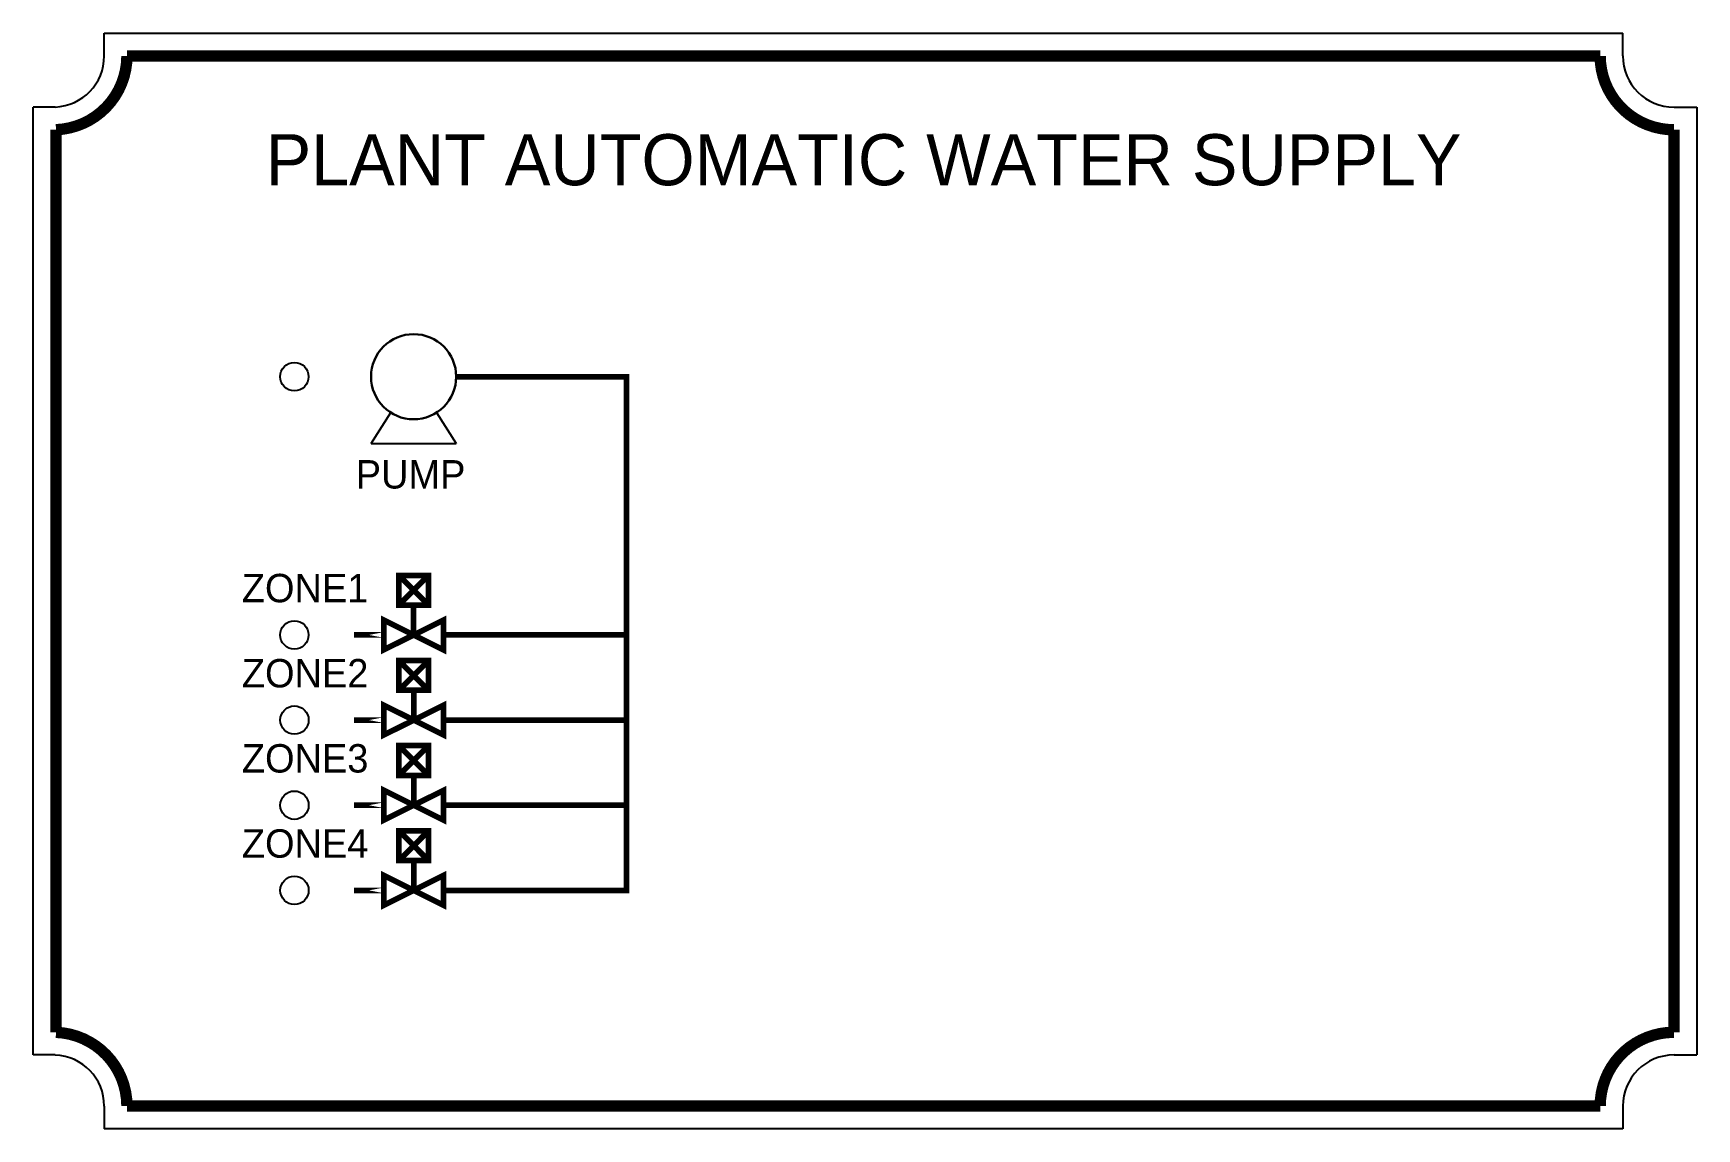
# Model space of a CAD drawing. Header units: millimetres. Extents: x -30 to 2653, y 637 to 1347.
# Drawn here: x -30.1 to 262.9, y 638.7 to 831.7 of the extents above; entities that cross this region are included whole.
import ezdxf

# ---------------------------------------------------------------- set-up
doc = ezdxf.new("R2010")
doc.units = ezdxf.units.MM
doc.header["$LTSCALE"] = 0.5
doc.layers.add('Boarder', color=7, linetype='Continuous')
doc.layers.add('Cutout', color=6, linetype='Continuous')
doc.styles.add('ATTR', font='romans.shx', dxfattribs={"width": 0.8, "height": 1.2})
doc.styles.add('style1', font='ARLRDBD.TTF')

msp = doc.modelspace()

# ---------------------------------------------------------------- texts
at = {"layer": 'Boarder', "lineweight": 50, "insert": (116.15, 809.39), "char_height": 9, "attachment_point": 5, "style": 'style1'}
msp.add_mtext_dynamic_manual_height_columns('PLANT AUTOMATIC WATER SUPPLY', width=227.0615, gutter_width=25, heights=[0], dxfattribs=at)
at = {"layer": 'Boarder', "lineweight": 30, "char_height": 5, "attachment_point": 1, "style": 'style1'}
for s, insert in [('PUMP', (26.7, 756.53)), ('ZONE1', (6.63, 736.49)), ('ZONE2', (6.64, 721.49)), ('ZONE3', (6.64, 706.49)), ('ZONE4', (6.64, 691.49))]:
    msp.add_mtext_dynamic_manual_height_columns(s, width=20.9802, gutter_width=25, heights=[0], dxfattribs=dict(at, insert=insert))

# ---------------------------------------------------------------- blocks, each defined once
blk = doc.blocks.new('ValveSymbol')
at = {"const_width": 1}
for points in [[(-2.62, 10.5), (2.62, 5.25)], [(-2.62, 5.25), (2.62, 10.5)], [(0, 0), (0, 5.25)], [(5.25, 0), (10.5, 0)]]:
    blk.add_lwpolyline(points, dxfattribs=at)
for points in [[(-2.62, 5.25), (-2.62, 10.5), (2.62, 10.5), (2.62, 5.25)], [(5.25, -2.62), (5.25, 2.62), (-5.25, -2.62), (-5.25, 2.62)], [(-5.25, 0), (-10.5, 0)]]:
    blk.add_lwpolyline(points, close=True, dxfattribs=at)
at = {"style": 'ATTR', "width": 0.8, "flags": 9}
blk.add_attdef('ESTCODE', (-10.5, 0), '', height=0.000042, dxfattribs=at)

# ---------------------------------------------------------------- linework, layer by layer
at = {"layer": 'Boarder'}
for p, q in [((-17.6, 831.73), (249.9, 831.73)), ((-17.6, 827.73), (-17.6, 831.73)), ((249.9, 827.73), (249.9, 831.73)), ((-30.1, 651.73), (-30.1, 818.74)), ((-26.25, 818.74), (-30.1, 818.74)), ((258.9, 818.73), (262.9, 818.73)), ((262.9, 818.73), (262.9, 651.73)), ((29.4, 759.45), (32.88, 764.91)), ((40.93, 764.91), (44.4, 759.45)), ((29.4, 759.45), (44.4, 759.45)), ((-26.25, 651.73), (-30.1, 651.73)), ((258.9, 651.73), (262.9, 651.73)), ((-17.6, 642.73), (-17.6, 638.73)), ((249.9, 642.73), (249.9, 638.73)), ((249.9, 638.73), (-17.6, 638.73))]:
    msp.add_line(p, q, dxfattribs=at)
at = {"layer": 'Boarder', "const_width": 2}
msp.add_lwpolyline([(-13.6, 827.73), (245.9, 827.73, 0.414214), (258.9, 814.73), (258.9, 655.73, 0.414214), (245.9, 642.73), (-13.6, 642.73, 0.40299), (-26.1, 655.72), (-26.1, 814.74, 0.40299)], format="xyb", close=True, dxfattribs=at)
at = {"layer": 'Boarder', "const_width": 1}
for points in [[(44.4, 771.23), (74.4, 771.23), (74.4, 680.73), (47.41, 680.73)], [(47.4, 725.73), (74.4, 725.73)], [(47.41, 710.73), (74.4, 710.73)], [(47.41, 695.73), (74.4, 695.73)]]:
    msp.add_lwpolyline(points, dxfattribs=at)
at = {"layer": 'Boarder', "lineweight": 30}
msp.add_circle((36.9, 771.23), 7.5, dxfattribs=at)
at = {"layer": 'Boarder'}
for centre, start, end in [((-26.6, 827.73), 272.2042, 0), ((258.9, 827.73), 180, 270), ((-26.6, 642.73), 0, 87.7958), ((258.9, 642.73), 90, 180)]:
    msp.add_arc(centre, 9, start, end, dxfattribs=at)
at = {"layer": 'Cutout'}
for centre in [(15.9, 771.23), (15.9, 725.73), (15.91, 710.73), (15.91, 695.73), (15.91, 680.73)]:
    msp.add_circle(centre, 2.5, dxfattribs=at)

# ---------------------------------------------------------------- block references
at = {"layer": 'Boarder'}
for p in [(36.9, 725.73), (36.91, 710.73), (36.91, 695.73), (36.91, 680.73)]:
    msp.add_blockref('ValveSymbol', p, dxfattribs=at)

msp.set_redraw_order([(e.dxf.handle, doc.entitydb.next_handle()) for e in msp.query("TEXT MTEXT ATTDEF DIMENSION ARC_DIMENSION")])  # texts and dimensions are drawn at this point

doc.saveas('drawing.dxf')
